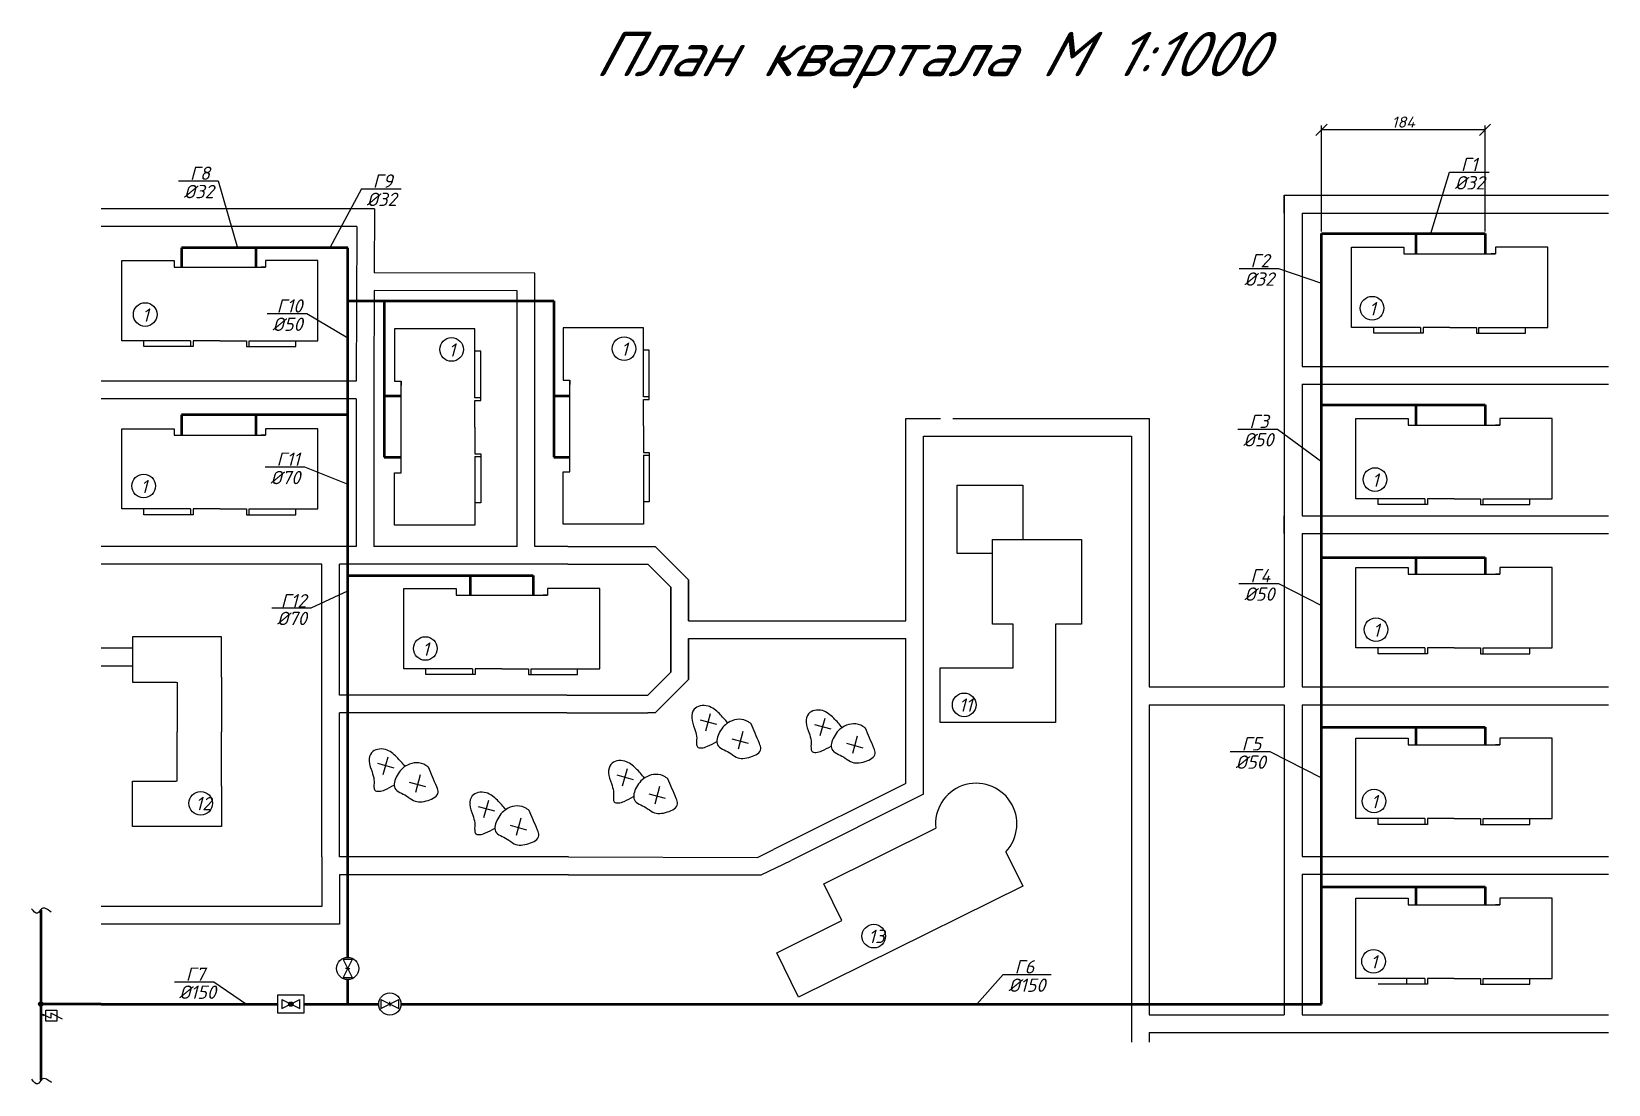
# Model space of a CAD drawing. Header units: millimetres. Extents: x -710977 to 10671, y -929782 to 89628.
# Drawn here: x 1843 to 2198.3, y 3966.8 to 4204 of the extents above; entities that cross this region are included whole.
import ezdxf

# ---------------------------------------------------------------- set-up
doc = ezdxf.new("R2010")
doc.units = ezdxf.units.MM
doc.header["$LTSCALE"] = 0.4
for name, color, linetype, lineweight in [('2', 5, 'Continuous', 50), ('5', 7, 'Continuous', 25), ('генплан', 7, 'Continuous', 25)]:
    doc.layers.add(name, color=color, linetype=linetype, lineweight=lineweight)
for name, color, linetype in [('VPORTS', 7, 'Continuous'), ('кварталыИнфо', 7, 'Continuous'), ('оси', 255, 'Continuous'), ('план', 7, 'Continuous'), ('стены', 10, 'Continuous')]:
    doc.layers.add(name, color=color, linetype=linetype)
doc.styles.add('OSNOVNOY', font='simplex.shx', dxfattribs={"oblique": 15, "height": 2.5})
doc.styles.add('группа', font='isocpeui.ttf')
doc.styles.add('текстовый', font='isocpeui.ttf', dxfattribs={"height": 5})
doc.dimstyles.new('M 5000', dxfattribs={"dimtxt": 2.5, "dimasz": 2.5, "dimexe": 1, "dimexo": 0.5, "dimgap": 0.5, "dimtad": 1, "dimtoh": 1, "dimdec": 0, "dimlfac": 5, "dimzin": 9, "dimtxsty": 'OSNOVNOY', "dimblk": 'OBLIQUE', "dimcen": 2.5, "dimclrd": 256, "dimclre": 256, "dimclrt": 256, "dimadec": 0, "dimazin": 0, "dimtfac": 1, "dimtdec": 0, "dimtmove": 1, "dimatfit": 3, "dimldrblk": 'OPEN90', "dimfxl": 1, "dimfrac": 2, "dimlwd": -1, "dimlwe": -1, "dimarcsym": 0})

msp = doc.modelspace()

# ---------------------------------------------------------------- texts
at = {"color": 7, "lineweight": 25, "style": 'текстовый', "oblique": 15}
msp.add_text('План квартала М 1:1000 ', height=10, dxfattribs=at).set_placement((1969.798, 4193.918))
at = {"lineweight": 25, "char_height": 3, "width": 14.94504, "attachment_point": 1, "style": 'группа'}
for s, insert in [('Г1', (2165.081, 4175.545)), ('Г8', (1878.699, 4173.571)), ('Г9', (1919.917, 4171.816)), ('%%C32', (1877.299, 4169.434)), ('%%C32', (2163.681, 4171.408)), ('%%C32', (1918.517, 4167.679)), ('Г2', (2117.664, 4153.855)), ('%%C32', (2116.264, 4149.719)), ('Г10', (1898.239, 4143.669)), ('1', (1867.932, 4141.617)), ('1', (2144.393, 4143.035)), ('%%C50', (1897.261, 4139.54)), ('1', (1936.977, 4133.741)), ('1', (1975.841, 4133.922)), ('Г3', (2117.417, 4117.666)), ('%%C50', (2116.017, 4113.529)), ('Г11', (1898.203, 4109.15)), ('%%C70', (1896.803, 4105.013)), ('1', (2145.05, 4104.434)), ('1', (1867.592, 4102.99)), ('Г4', (2117.648, 4082.893)), ('Г12', (1899.165, 4077.253)), ('%%C50', (2116.249, 4078.756)), ('%%C70', (1898.284, 4073.271)), ('1', (2145.274, 4070.626)), ('1', (1931.065, 4066.379)), ('11', (2051.968, 4053.749)), ('Г5', (2115.69, 4045.036)), ('%%C50', (2114.29, 4040.899)), ('12', (1879.928, 4031.565)), ('1', (2144.839, 4032.01)), ('13', (2031.59, 4001.647)), ('Г6', (2064.528, 3994.791)), ('1', (2144.729, 3995.901)), ('Г7', (1877.76, 3993.132)), ('%%C150', (2063.128, 3990.654)), ('%%C150', (1876.228, 3989.079))]:
    msp.add_mtext(s, dxfattribs=dict(at, insert=insert))

# ---------------------------------------------------------------- blocks, each defined once
blk = doc.blocks.new('_Oblique')
at = {"color": 0, "linetype": 'ByBlock', "lineweight": -2}
blk.add_line((-0.5, -0.5), (0.5, 0.5), dxfattribs=at)
blk = doc.blocks.new('*D66')
at = {"layer": 'Defpoints', "color": 0, "ltscale": 0.12, "transparency": 16777216}
for p in [(2133.68, 4181.84), (2133.68, 4158.47), (2170.52, 4158.47)]:
    blk.add_point(p, dxfattribs=at)
at = {"layer": 'кварталыИнфо', "ltscale": 0.12, "transparency": 16777216}
for p, q in [((2133.68, 4158.97), (2133.68, 4182.84)), ((2170.52, 4158.97), (2170.52, 4182.84)), ((2170.52, 4181.84), (2133.68, 4181.84))]:
    blk.add_line(p, q, dxfattribs=at)
at = {"layer": 'кварталыИнфо', "ltscale": 0.12, "transparency": 16777216, "xscale": 2.5, "yscale": 2.5, "zscale": 2.5, "rotation": 180}
blk.add_blockref('_Oblique', (2133.68, 4181.84), dxfattribs=at)
at = {"layer": 'кварталыИнфо', "ltscale": 0.12, "transparency": 16777216, "xscale": 2.5, "yscale": 2.5, "zscale": 2.5}
blk.add_blockref('_Oblique', (2170.52, 4181.84), dxfattribs=at)
at = {"layer": 'кварталыИнфо', "ltscale": 0.12, "transparency": 16777216, "insert": (2152.1, 4183.59), "char_height": 2.5, "attachment_point": 5, "style": 'OSNOVNOY'}
blk.add_mtext('184', dxfattribs=at)
blk = doc.blocks.new('_Open90')
at = {"color": 0, "linetype": 'ByBlock', "lineweight": -2}
for p, q in [((0, 0), (-1, 0)), ((-0.5, 0.5), (0, 0)), ((0, 0), (-0.5, -0.5))]:
    blk.add_line(p, q, dxfattribs=at)

# ---------------------------------------------------------------- dimensions: what is measured, and where the dimension line sits
at = {"layer": 'кварталыИнфо', "ltscale": 0.12}
dim = msp.add_aligned_dim(p1=(2170.52, 4158.47), p2=(2133.682, 4158.47), distance=-23.367, dimstyle='M 5000', dxfattribs=at)
dim.commit()
dim.dimension.update_dxf_attribs({"geometry": '*D66', "text_midpoint": (2152.101, 4183.587)})

# ---------------------------------------------------------------- hatches: boundary and pattern name
h = msp.add_hatch(color=7)
edge = h.paths.add_edge_path()
edge.add_arc((1845.096, 3984.905), 0.5, 0, 360)
h = msp.add_hatch(color=7)
edge = h.paths.add_edge_path()
edge.add_arc((1901.418, 3984.905), 0.5, 0, 360)

# ---------------------------------------------------------------- linework, layer by layer
at = {"lineweight": 25}
for p, q in [((2158.281, 4158.47), (2162.503, 4172.315)), ((2162.503, 4172.315), (2171.417, 4172.315)), ((1876.121, 4170.341), (1885.035, 4170.341)), ((1885.035, 4170.341), (1889.432, 4155.239)), ((1917.34, 4168.586), (1910.248, 4155.239)), ((1917.34, 4168.586), (1926.253, 4168.586)), ((2125.278, 4167.092), (2198.334, 4167.092)), ((2125.278, 4163.092), (2125.278, 4167.092)), ((2125.278, 4167.092), (2125.278, 4056.343)), ((1920.309, 4164.032), (1858.69, 4164.032)), ((1920.289, 4164.032), (1920.236, 4149.657)), ((2129.278, 4163.092), (2198.334, 4163.092)), ((2129.278, 4163.092), (2129.278, 4128.529)), ((1916.309, 4160.032), (1858.69, 4160.032)), ((1916.274, 4160.032), (1916.147, 4125.245)), ((2115.087, 4150.625), (2124, 4150.625)), ((2124, 4150.625), (2133.682, 4147.28)), ((1956.396, 4087.987), (1956.396, 4149.525)), ((1952.396, 4087.987), (1952.396, 4145.539)), ((1896.083, 4140.447), (1904.996, 4140.447)), ((2145.461, 4136.005), (2145.461, 4137.31)), ((2162.561, 4137.31), (2156.561, 4137.31)), ((1868.328, 4133.032), (1868.328, 4134.337)), ((1878.828, 4133.032), (1868.328, 4133.032)), ((1885.428, 4134.337), (1879.428, 4134.337)), ((1892.028, 4133.032), (1902.528, 4133.032)), ((1902.528, 4133.032), (1902.528, 4134.337)), ((2155.961, 4136.005), (2145.461, 4136.005)), ((1944.209, 4131.987), (1942.904, 4131.987)), ((1944.209, 4121.487), (1944.209, 4131.987)), ((1982.176, 4132.226), (1980.871, 4132.226)), ((1982.176, 4121.726), (1982.176, 4132.226)), ((2125.278, 4128.529), (2125.278, 4124.529)), ((2129.278, 4128.529), (2198.334, 4128.529)), ((1916.147, 4125.245), (1858.69, 4125.245)), ((2129.278, 4124.529), (2198.334, 4124.529)), ((2129.278, 4124.529), (2129.278, 4094.906)), ((1916.147, 4121.245), (1858.69, 4121.245)), ((2040.011, 4078.496), (2040.011, 4116.836)), ((2040.024, 4071.245), (2040.024, 4116.836)), ((2044.024, 4032.156), (2044.024, 4112.836)), ((2114.84, 4114.436), (2123.753, 4114.436)), ((2123.753, 4114.436), (2133.682, 4107.149)), ((1895.626, 4105.92), (1904.539, 4105.92)), ((2146.435, 4097.434), (2146.435, 4098.739)), ((2156.935, 4097.434), (2146.435, 4097.434)), ((2163.535, 4098.739), (2157.535, 4098.739)), ((1868.328, 4095.129), (1868.328, 4096.434)), ((1878.828, 4095.129), (1868.328, 4095.129)), ((1885.428, 4096.434), (1879.428, 4096.434)), ((1892.028, 4095.129), (1902.528, 4095.129)), ((1902.528, 4095.129), (1902.528, 4096.434)), ((2125.278, 4090.906), (2125.278, 4094.906)), ((2125.278, 4094.906), (2125.278, 4056.343)), ((2129.278, 4094.906), (2198.334, 4094.906)), ((2129.278, 4090.906), (2198.334, 4090.906)), ((2129.278, 4090.906), (2129.278, 4056.343)), ((1912.38, 4087.987), (1858.69, 4087.987)), ((1908.38, 4083.987), (1858.69, 4083.987)), ((2115.071, 4079.663), (2123.984, 4079.663)), ((2123.984, 4079.663), (2133.682, 4074.708)), ((1897.106, 4074.178), (1906.019, 4074.178)), ((1991.059, 4071.245), (2040.024, 4071.245)), ((1885.787, 4067.612), (1865.713, 4067.612)), ((1865.713, 4067.612), (1865.713, 4057.414)), ((1885.787, 4058.525), (1885.787, 4067.612)), ((1991.059, 4067.245), (2040.024, 4067.245)), ((2040.024, 4034.628), (2040.024, 4067.245)), ((2146.435, 4063.819), (2146.435, 4065.124)), ((2163.535, 4065.124), (2157.535, 4065.124)), ((2156.935, 4063.819), (2146.435, 4063.819)), ((2094.851, 4056.343), (2125.278, 4056.343)), ((2129.278, 4056.343), (2198.334, 4056.343)), ((2094.851, 4052.343), (2125.278, 4052.343)), ((2125.278, 4052.343), (2125.278, 3982.475)), ((2129.278, 4052.343), (2198.334, 4052.343)), ((2129.278, 4052.343), (2129.278, 4018.161)), ((2023.18, 4046.825), (2019.5, 4047.843)), ((2020.715, 4045.41), (2021.803, 4049.345)), ((2028.053, 4041.411), (2029.141, 4045.346)), ((2030.354, 4042.571), (2026.674, 4043.589)), ((2113.113, 4041.806), (2122.026, 4041.806)), ((2122.026, 4041.806), (2133.682, 4035.877)), ((2040.024, 4034.628), (2010.173, 4019.702)), ((2044.024, 4032.156), (2014.173, 4017.23)), ((2024.445, 4026.838), (2010.173, 4019.702)), ((2146.435, 4025.387), (2146.435, 4026.692)), ((2163.535, 4026.692), (2157.535, 4026.692)), ((2156.935, 4025.387), (2146.435, 4025.387)), ((2006.605, 4017.919), (2010.173, 4019.702)), ((2007.395, 4014.053), (2014.173, 4017.23)), ((2129.278, 4018.161), (2198.334, 4018.161)), ((2129.278, 4014.161), (2198.334, 4014.161)), ((2129.278, 4014.161), (2129.278, 3982.475)), ((2061.951, 3991.561), (2055.999, 3984.905)), ((2061.951, 3991.561), (2072.739, 3991.561)), ((1875.183, 3989.902), (1884.096, 3989.902)), ((1884.096, 3989.902), (1891.461, 3984.905))]:
    msp.add_line(p, q, dxfattribs=at)
at = {"linetype": 'ByBlock'}
msp.add_line((1920.147, 4125.245), (1920.147, 4121.245), dxfattribs=at)
for p, q in [((2040.024, 4116.836), (2047.821, 4116.836)), ((2050.586, 4116.836), (2094.851, 4116.836)), ((2094.851, 4116.836), (2094.851, 4056.343)), ((2044.024, 4112.836), (2090.851, 4112.836)), ((2090.851, 4112.836), (2090.851, 3976.336)), ((1916.147, 4087.987), (1912.38, 4087.987)), ((1952.396, 4087.987), (1920.147, 4087.987)), ((1963.871, 4087.987), (1956.396, 4087.987)), ((1908.38, 4018.053), (1908.38, 4083.987)), ((1912.38, 4054.503), (1912.38, 4083.987)), ((1963.871, 4083.987), (1912.38, 4083.987)), ((1963.647, 4054.503), (1912.38, 4054.503)), ((2094.851, 4052.343), (2094.851, 3991.468)), ((1912.38, 4018.053), (1912.38, 4050.503)), ((1963.647, 4050.503), (1912.38, 4050.503)), ((1908.38, 4018.053), (1908.38, 4006.91)), ((1964.028, 4018.053), (1912.38, 4018.053)), ((1964.028, 4014.053), (1912.38, 4014.053)), ((1912.38, 4014.053), (1912.38, 4002.91)), ((2094.851, 4012.039), (2094.851, 3982.475)), ((1908.38, 4006.91), (1858.69, 4006.91)), ((1912.38, 4002.91), (1858.69, 4002.91)), ((2094.851, 3982.475), (2125.278, 3982.475)), ((2129.278, 3982.475), (2198.334, 3982.475)), ((2094.851, 3978.475), (2094.851, 3976.336)), ((2094.851, 3978.475), (2198.334, 3978.475))]:
    msp.add_line(p, q)
at = {"color": 7}
for p, q in [((1915.243, 3994.917), (1913.236, 3990.92)), ((1913.243, 3994.92), (1915.236, 3990.917)), ((1915.243, 3994.917), (1913.243, 3994.92)), ((1913.236, 3990.92), (1915.236, 3990.917)), ((1914.239, 3992.919), (1913.739, 3992.919)), ((1914.239, 3992.919), (1914.739, 3992.918)), ((1898.418, 3986.905), (1898.418, 3982.905)), ((1904.418, 3986.905), (1898.418, 3986.905)), ((1904.418, 3982.905), (1904.418, 3986.905)), ((1844.596, 3984.905), (1845.596, 3984.905)), ((1845.096, 3984.905), (1845.096, 3985.405)), ((1845.096, 3984.905), (1845.096, 3984.405)), ((1846.192, 3981.045), (1846.192, 3983.545)), ((1846.192, 3983.545), (1848.692, 3983.545)), ((1899.418, 3985.905), (1903.418, 3983.905)), ((1899.418, 3983.905), (1903.418, 3985.905)), ((1899.418, 3985.905), (1899.418, 3983.905)), ((1903.418, 3983.905), (1903.418, 3985.905)), ((1921.738, 3983.905), (1925.738, 3985.905)), ((1921.738, 3985.905), (1921.738, 3983.905)), ((1921.738, 3985.905), (1925.738, 3983.905)), ((1923.738, 3984.905), (1923.738, 3985.405)), ((1923.738, 3984.905), (1923.738, 3984.405)), ((1925.738, 3983.905), (1925.738, 3985.905)), ((1845.444, 3982.516), (1845.7, 3982.261)), ((1845.444, 3982.516), (1845.806, 3982.516)), ((1847.362, 3981.708), (1845.444, 3982.516)), ((1848.692, 3981.045), (1846.192, 3981.045)), ((1847.362, 3982.846), (1847.362, 3981.708)), ((1849.976, 3981.481), (1847.362, 3982.846)), ((1898.418, 3982.905), (1904.418, 3982.905))]:
    msp.add_line(p, q, dxfattribs=at)
at = {"lineweight": 25}
for points in [[(2155.961, 4137.31), (2140.466, 4137.31), (2140.466, 4155.4), (2152.256, 4155.4), (2152.256, 4153.9), (2172.866, 4153.9)], [(1878.828, 4134.337), (1863.333, 4134.337), (1863.333, 4152.427), (1875.123, 4152.427), (1875.123, 4150.927), (1895.733, 4150.927)], [(1893.678, 4134.337), (1907.523, 4134.337), (1907.523, 4152.427), (1895.733, 4152.427), (1895.733, 4150.927), (1894.759, 4150.927)], [(1942.904, 4123.137), (1942.904, 4136.982), (1924.814, 4136.982), (1924.814, 4125.192), (1926.314, 4125.192), (1926.314, 4124.217)], [(1980.871, 4123.376), (1980.871, 4137.221), (1962.781, 4137.221), (1962.781, 4125.431), (1964.281, 4125.431), (1964.281, 4124.457)], [(2155.961, 4137.31), (2155.211, 4137.31)], [(2155.961, 4137.31), (2155.961, 4136.005)], [(2156.561, 4137.31), (2156.561, 4136.005)], [(2162.561, 4137.31), (2168.561, 4137.31)], [(1878.828, 4134.337), (1878.078, 4134.337)], [(1878.828, 4134.337), (1878.828, 4133.032)], [(1879.428, 4133.032), (1878.828, 4133.032)], [(1879.428, 4134.337), (1879.428, 4133.032)], [(1885.428, 4134.337), (1891.428, 4134.337)], [(1891.428, 4134.337), (1891.428, 4133.332), (1891.428, 4133.032), (1892.028, 4133.032), (1892.028, 4134.337)], [(1892.028, 4134.337), (1902.528, 4134.337)], [(2156.561, 4136.005), (2155.961, 4136.005)], [(1942.904, 4121.487), (1942.904, 4131.987)], [(1980.871, 4121.726), (1980.871, 4132.226)], [(1980.871, 4108.526), (1980.871, 4093.031), (1962.781, 4093.031), (1962.781, 4104.821), (1964.281, 4104.821), (1964.281, 4125.431)], [(1942.904, 4120.887), (1943.909, 4120.887), (1944.209, 4120.887), (1944.209, 4121.487), (1942.904, 4121.487)], [(1942.904, 4114.887), (1942.904, 4120.887)], [(1980.871, 4121.126), (1981.876, 4121.126), (1982.176, 4121.126), (1982.176, 4121.726), (1980.871, 4121.726)], [(1980.871, 4115.126), (1980.871, 4121.126)], [(2156.935, 4098.739), (2141.44, 4098.739), (2141.44, 4116.829), (2153.23, 4116.829), (2153.23, 4115.329), (2173.84, 4115.329)], [(1878.828, 4096.434), (1863.333, 4096.434), (1863.333, 4114.524), (1875.123, 4114.524), (1875.123, 4113.024), (1895.733, 4113.024)], [(1893.678, 4096.434), (1907.523, 4096.434), (1907.523, 4114.524), (1895.733, 4114.524), (1895.733, 4113.024), (1894.759, 4113.024)], [(2059.569, 4086.418), (2051.6, 4086.418), (2051.6, 4101.76), (2066.373, 4101.76), (2066.373, 4089.525)], [(2156.935, 4098.739), (2156.185, 4098.739)], [(2156.935, 4098.739), (2156.935, 4097.434)], [(2157.535, 4097.434), (2156.935, 4097.434)], [(2157.535, 4098.739), (2157.535, 4097.434)], [(2163.535, 4098.739), (2169.535, 4098.739)], [(1878.828, 4096.434), (1878.078, 4096.434)], [(1878.828, 4096.434), (1878.828, 4095.129)], [(1879.428, 4095.129), (1878.828, 4095.129)], [(1879.428, 4096.434), (1879.428, 4095.129)], [(1885.428, 4096.434), (1891.428, 4096.434)], [(1891.428, 4096.434), (1891.428, 4095.429), (1891.428, 4095.129), (1892.028, 4095.129), (1892.028, 4096.434)], [(1892.028, 4096.434), (1902.528, 4096.434)], [(2064.196, 4070.493), (2059.569, 4070.493), (2059.569, 4089.525), (2079.59, 4089.525), (2079.59, 4070.493), (2073.765, 4070.493)], [(2156.935, 4065.124), (2141.44, 4065.124), (2141.44, 4083.214), (2153.23, 4083.214), (2153.23, 4081.714), (2173.84, 4081.714)], [(2073.765, 4070.493), (2073.765, 4048.319), (2062.491, 4048.319)], [(2064.196, 4060.61), (2064.196, 4070.493)], [(2156.935, 4065.124), (2156.185, 4065.124)], [(2156.935, 4065.124), (2156.935, 4063.819)], [(2157.535, 4065.124), (2157.535, 4063.819)], [(2163.535, 4065.124), (2169.535, 4065.124)], [(2157.535, 4063.819), (2156.935, 4063.819)], [(2073.765, 4060.61), (2073.765, 4048.319), (2047.74, 4048.319), (2047.74, 4060.61), (2064.196, 4060.61)], [(2156.935, 4026.692), (2141.44, 4026.692), (2141.44, 4044.782), (2153.23, 4044.782), (2153.23, 4043.282), (2173.84, 4043.282)], [(2156.935, 4026.692), (2156.185, 4026.692)], [(2156.935, 4026.692), (2156.935, 4025.387)], [(2157.535, 4026.692), (2157.535, 4025.387)], [(2163.535, 4026.692), (2169.535, 4026.692)], [(2025.616, 4003.692), (2021.503, 4011.995), (2046.751, 4024.501)], [(2157.535, 4025.387), (2156.935, 4025.387)], [(2062.525, 4019.18), (2066.335, 4011.488), (2030.537, 3993.757)], [(2156.935, 3990.672), (2141.44, 3990.672), (2141.44, 4008.762), (2153.23, 4008.762), (2153.23, 4007.262), (2173.84, 4007.262)], [(2030.537, 3993.757), (2015.837, 3986.476), (2010.916, 3996.411), (2025.616, 4003.692)]]:
    msp.add_lwpolyline(points, dxfattribs=at)
for centre in [(2145.065, 4141.658), (2145.065, 4141.658), (1868.604, 4140.24), (1868.604, 4140.24), (1937.649, 4132.364), (1937.649, 4132.364), (1976.514, 4132.545), (1976.514, 4132.545), (1868.265, 4101.613), (1868.265, 4101.613), (2145.722, 4103.057), (2145.722, 4103.057), (2145.946, 4069.249), (2145.946, 4069.249), (1931.737, 4065.002), (1931.737, 4065.002), (2053.154, 4052.308), (2053.154, 4052.308), (2145.511, 4030.633), (2145.511, 4030.633), (2032.776, 4000.205), (2032.776, 4000.205), (2145.402, 3994.524), (2145.402, 3994.524)]:
    msp.add_circle(centre, 2.664, dxfattribs=at)
at = {"color": 7}
for centre, radius in [((1914.239, 3992.919), 2.5), ((1923.738, 3984.905), 2.5), ((1845.096, 3984.905), 0.5), ((1901.418, 3984.905), 0.5)]:
    msp.add_circle(centre, radius, dxfattribs=at)
at = {"lineweight": 25}
msp.add_arc((2055.864, 4025.475), 9.165, 316.6171, 186.10024, dxfattribs=at)
for points in [[(2025.642, 4047.193), (2023.765, 4049.3), (2021.219, 4051), (2019.422, 4051.044), (2018.08, 4050.284), (2017.557, 4048.391), (2018.191, 4045.947), (2018.638, 4044.221), (2018.638, 4042.538), (2018.817, 4041.847), (2019.734, 4041.593), (2021.068, 4041.939), (2023.206, 4043.013)], [(2030.905, 4047.039), (2032.795, 4042.57), (2033.105, 4041.376), (2030.83, 4039.55), (2027.55, 4039.519), (2025.939, 4040.566), (2023.361, 4042.29), (2023.831, 4045.121), (2026.174, 4047.506), (2028.193, 4048.029), (2030.34, 4047.436), (2030.905, 4047.039)]]:
    msp.add_spline(points, degree=3, dxfattribs=at)
at = {"layer": '2', "linetype": 'ByBlock'}
for p, q in [((2133.682, 3984.905), (2133.682, 4158.47)), ((2133.682, 4158.47), (2170.52, 4158.47)), ((2154.943, 4158.47), (2154.943, 4153.9)), ((2170.52, 4158.47), (2170.52, 4153.9)), ((1914.239, 4155.239), (1876.756, 4155.239)), ((1876.756, 4155.239), (1876.756, 4150.927)), ((1893.507, 4155.239), (1893.507, 4150.927)), ((1914.239, 3995.419), (1914.239, 4155.239)), ((1914.239, 4143.296), (1960.667, 4143.296)), ((1922.44, 4143.296), (1922.44, 4108.089)), ((1960.667, 4143.296), (1960.667, 4108.089)), ((1922.44, 4121.944), (1926.314, 4121.944)), ((1960.667, 4121.944), (1964.281, 4121.944)), ((2133.682, 4119.893), (2170.52, 4119.893)), ((2154.943, 4119.893), (2154.943, 4115.329)), ((2170.52, 4119.893), (2170.52, 4115.329)), ((1914.239, 4117.662), (1876.756, 4117.662)), ((1876.756, 4117.662), (1876.756, 4113.024)), ((1893.507, 4117.662), (1893.507, 4113.024)), ((1922.44, 4108.089), (1926.314, 4108.089)), ((1960.667, 4108.089), (1964.281, 4108.089)), ((2133.682, 4085.528), (2170.52, 4085.528)), ((2154.943, 4085.528), (2154.943, 4081.714)), ((2170.52, 4085.528), (2170.52, 4081.714)), ((1914.239, 4081.462), (1956.017, 4081.462)), ((1941.821, 4081.462), (1941.821, 4077.01)), ((1956.017, 4081.462), (1956.017, 4077.01)), ((2133.682, 4047.302), (2170.52, 4047.302)), ((2154.943, 4047.302), (2154.943, 4043.282)), ((2170.52, 4047.302), (2170.52, 4043.282)), ((2133.682, 4011.316), (2170.52, 4011.316)), ((2154.943, 4011.316), (2154.943, 4007.262)), ((2170.52, 4011.316), (2170.52, 4007.262)), ((1914.239, 3984.905), (1914.239, 3990.419)), ((1858.69, 3984.905), (1898.418, 3984.905)), ((1904.418, 3984.905), (1914.239, 3984.905)), ((1914.239, 3984.905), (1921.238, 3984.905)), ((1926.238, 3984.905), (2133.682, 3984.905))]:
    msp.add_line(p, q, dxfattribs=at)
at = {"layer": '2'}
for p, q in [((1845.096, 4006.1), (1845.096, 3967.739)), ((1858.69, 3984.905), (1845.096, 3984.905))]:
    msp.add_line(p, q, dxfattribs=at)
at = {"layer": '5'}
for points in [[(1847.434, 4005.632), (1845.277, 4006.385), (1844.313, 4005.359), (1842.995, 4006.382)], [(1847.487, 3967.214), (1845.33, 3967.967), (1844.367, 3966.941), (1843.048, 3967.964)]]:
    msp.add_spline(points, degree=3, dxfattribs=at)
at = {"layer": 'VPORTS'}
for p, q in [((1904.996, 4140.447), (1914.239, 4135.006)), ((1904.539, 4105.92), (1914.239, 4102.004)), ((1906.019, 4074.178), (1914.239, 4077.998)), ((1848.692, 3983.545), (1848.692, 3981.045))]:
    msp.add_line(p, q, dxfattribs=at)
at = {"layer": 'генплан'}
for points in [[(2170.811, 4137.31), (2184.656, 4137.31), (2184.656, 4155.4), (2172.866, 4155.4), (2172.866, 4153.9), (2171.891, 4153.9)], [(2169.161, 4137.31), (2179.661, 4137.31)], [(1942.904, 4108.287), (1942.904, 4092.792), (1924.814, 4092.792), (1924.814, 4104.582), (1926.314, 4104.582), (1926.314, 4125.192)], [(2171.785, 4098.739), (2185.63, 4098.739), (2185.63, 4116.829), (2173.84, 4116.829), (2173.84, 4115.329), (2172.866, 4115.329)], [(1942.904, 4108.287), (1942.904, 4107.537)], [(1980.871, 4108.526), (1980.871, 4107.776)], [(2170.135, 4098.739), (2180.635, 4098.739)], [(2171.785, 4065.124), (2185.63, 4065.124), (2185.63, 4083.214), (2173.84, 4083.214), (2173.84, 4081.714), (2172.866, 4081.714)], [(1942.352, 4060.42), (1926.857, 4060.42), (1926.857, 4078.51), (1938.647, 4078.51), (1938.647, 4077.01), (1959.257, 4077.01)], [(1957.202, 4060.42), (1971.047, 4060.42), (1971.047, 4078.51), (1959.257, 4078.51), (1959.257, 4077.01), (1958.283, 4077.01)], [(2170.135, 4065.124), (2180.635, 4065.124)], [(1942.352, 4060.42), (1941.602, 4060.42)], [(1948.952, 4060.42), (1954.952, 4060.42)], [(1955.552, 4060.42), (1966.052, 4060.42)], [(2171.785, 4026.692), (2185.63, 4026.692), (2185.63, 4044.782), (2173.84, 4044.782), (2173.84, 4043.282), (2172.866, 4043.282)], [(2170.135, 4026.692), (2180.635, 4026.692)], [(2171.785, 3990.672), (2185.63, 3990.672), (2185.63, 4008.762), (2173.84, 4008.762), (2173.84, 4007.262), (2172.866, 4007.262)], [(2156.935, 3990.672), (2156.185, 3990.672)], [(2163.535, 3990.672), (2169.535, 3990.672)], [(2170.135, 3990.672), (2180.635, 3990.672)]]:
    msp.add_lwpolyline(points, dxfattribs=at)
at = {"layer": 'оси'}
for p, q in [((1956.396, 4149.525), (1920.236, 4149.657)), ((1920.222, 4145.657), (1920.147, 4125.23)), ((1952.396, 4145.539), (1920.222, 4145.657)), ((2179.661, 4136.005), (2179.661, 4137.31)), ((2169.161, 4136.005), (2179.661, 4136.005)), ((1916.147, 4121.245), (1916.147, 4087.987)), ((1920.147, 4121.245), (1920.147, 4087.987)), ((1942.904, 4114.887), (1942.904, 4108.887)), ((1980.871, 4115.126), (1980.871, 4109.126)), ((1944.209, 4108.287), (1944.209, 4097.787)), ((1982.176, 4108.526), (1982.176, 4098.026)), ((1944.209, 4097.787), (1942.904, 4097.787)), ((1982.176, 4098.026), (1980.871, 4098.026)), ((2170.135, 4097.434), (2180.635, 4097.434)), ((2180.635, 4097.434), (2180.635, 4098.739)), ((1963.871, 4087.987), (1981.866, 4087.987)), ((1981.866, 4087.987), (1983.52, 4087.991)), ((1983.52, 4087.991), (1984.695, 4086.816)), ((1984.695, 4086.816), (1991.059, 4080.452)), ((1963.871, 4083.987), (1981.866, 4083.987)), ((1981.866, 4083.987), (1987.071, 4078.783)), ((1991.059, 4071.245), (1991.059, 4080.452)), ((1991.059, 4080.452), (1991.059, 4071.245)), ((1987.071, 4059.707), (1987.071, 4078.783)), ((1987.071, 4078.783), (1987.071, 4059.707)), ((1991.059, 4058.038), (1991.059, 4067.245)), ((1991.059, 4067.245), (1991.059, 4058.038)), ((2180.635, 4063.819), (2180.635, 4065.124)), ((1865.713, 4065.047), (1858.69, 4065.047)), ((2170.135, 4063.819), (2180.635, 4063.819)), ((1865.713, 4061.047), (1858.69, 4061.047)), ((1885.787, 4058.525), (1885.777, 4046.258)), ((1931.852, 4059.115), (1931.852, 4060.42)), ((1942.352, 4059.115), (1931.852, 4059.115)), ((1948.952, 4060.42), (1942.952, 4060.42)), ((1955.552, 4059.115), (1966.052, 4059.115)), ((1966.052, 4059.115), (1966.052, 4060.42)), ((1981.866, 4054.503), (1987.071, 4059.707)), ((1984.695, 4051.674), (1991.059, 4058.038)), ((1865.713, 4057.414), (1875.671, 4057.414)), ((1875.784, 4057.414), (1875.784, 4053.53)), ((1963.647, 4054.503), (1981.866, 4054.503)), ((1875.784, 4053.53), (1875.784, 4046.258)), ((1984.695, 4051.674), (1983.523, 4050.503)), ((1963.647, 4050.503), (1981.866, 4050.503)), ((1983.523, 4050.503), (1981.866, 4050.503)), ((1875.784, 4038.986), (1875.784, 4046.258)), ((1885.787, 4033.991), (1885.777, 4046.258)), ((1875.784, 4035.102), (1875.784, 4038.986)), ((1865.713, 4024.903), (1865.713, 4035.102)), ((1865.713, 4035.102), (1875.671, 4035.102)), ((1885.787, 4033.991), (1885.787, 4024.903)), ((2180.635, 4025.387), (2180.635, 4026.692)), ((1885.787, 4024.903), (1865.713, 4024.903)), ((2170.135, 4025.387), (2180.635, 4025.387)), ((1964.028, 4018.053), (2006.605, 4017.919)), ((1964.028, 4014.053), (2007.395, 4014.053)), ((2152.936, 3989.367), (2152.936, 3990.672)), ((2163.535, 3990.672), (2157.535, 3990.672)), ((2180.635, 3989.367), (2180.635, 3990.672)), ((2156.935, 3989.367), (2146.435, 3989.367)), ((2170.135, 3989.367), (2180.635, 3989.367))]:
    msp.add_line(p, q, dxfattribs=at)
for points in [[(1942.904, 4108.887), (1944.209, 4108.887)], [(1942.904, 4108.287), (1944.209, 4108.287)], [(1944.209, 4108.887), (1944.209, 4108.287)], [(1980.871, 4109.126), (1982.176, 4109.126)], [(1980.871, 4108.526), (1982.176, 4108.526)], [(1982.176, 4109.126), (1982.176, 4108.526)], [(1942.352, 4060.42), (1942.352, 4059.115)], [(1942.952, 4059.115), (1942.352, 4059.115)], [(1942.952, 4060.42), (1942.952, 4059.115)], [(2156.935, 3990.672), (2156.935, 3989.367)], [(2157.535, 3990.672), (2157.535, 3989.367)], [(2157.535, 3989.367), (2156.935, 3989.367)]]:
    msp.add_lwpolyline(points, dxfattribs=at)
msp.add_circle((1881.114, 4030.124), 2.664, dxfattribs=at)
msp.add_circle((1881.114, 4030.124), 2.664, dxfattribs=at)
at = {"layer": 'план', "color": 0}
for p, q in [((1997.4, 4047.85), (1993.72, 4048.868)), ((1994.936, 4046.435), (1996.024, 4050.37)), ((2004.575, 4043.596), (2000.895, 4044.614)), ((2002.274, 4042.437), (2003.362, 4046.371)), ((1922.238, 4036.647), (1923.326, 4040.582)), ((1924.703, 4038.062), (1921.023, 4039.08)), ((1976.183, 4034.035), (1977.271, 4037.969)), ((1931.877, 4033.808), (1928.197, 4034.825)), ((1929.576, 4032.648), (1930.664, 4036.583)), ((1978.659, 4035.422), (1974.979, 4036.44)), ((1983.521, 4030.036), (1984.609, 4033.97)), ((1944.927, 4026.914), (1946.015, 4030.849)), ((1985.823, 4031.195), (1982.143, 4032.213)), ((1947.392, 4028.329), (1943.712, 4029.347)), ((1952.265, 4022.916), (1953.353, 4026.85)), ((1954.566, 4024.075), (1950.886, 4025.093))]:
    msp.add_line(p, q, dxfattribs=at)
for points in [[(1999.863, 4048.218), (1997.986, 4050.325), (1995.44, 4052.025), (1993.643, 4052.069), (1992.301, 4051.309), (1991.778, 4049.416), (1992.411, 4046.972), (1992.859, 4045.246), (1992.859, 4043.563), (1993.038, 4042.872), (1993.955, 4042.618), (1995.289, 4042.964), (1997.427, 4044.038)], [(2005.126, 4048.064), (2007.016, 4043.595), (2007.325, 4042.401), (2005.05, 4040.576), (2001.77, 4040.544), (2000.16, 4041.591), (1997.582, 4043.315), (1998.052, 4046.146), (2000.395, 4048.531), (2002.414, 4049.055), (2004.561, 4048.461), (2005.126, 4048.064)], [(1927.165, 4038.43), (1925.288, 4040.536), (1922.742, 4042.237), (1920.945, 4042.281), (1919.603, 4041.52), (1919.08, 4039.627), (1919.714, 4037.183), (1920.161, 4035.458), (1920.161, 4033.775), (1920.34, 4033.084), (1921.257, 4032.83), (1922.591, 4033.176), (1924.729, 4034.25)], [(1932.428, 4038.276), (1934.318, 4033.806), (1934.628, 4032.613), (1932.352, 4030.787), (1929.072, 4030.756), (1927.462, 4031.803), (1924.884, 4033.527), (1925.354, 4036.358), (1927.697, 4038.743), (1929.716, 4039.266), (1931.863, 4038.673), (1932.428, 4038.276)], [(1981.11, 4035.817), (1979.233, 4037.924), (1976.688, 4039.624), (1974.89, 4039.668), (1973.549, 4038.908), (1973.025, 4037.015), (1973.659, 4034.571), (1974.107, 4032.845), (1974.106, 4031.162), (1974.286, 4030.471), (1975.202, 4030.217), (1976.536, 4030.564), (1978.674, 4031.638)], [(1986.373, 4035.663), (1988.263, 4031.194), (1988.573, 4030), (1986.298, 4028.175), (1983.018, 4028.143), (1981.407, 4029.19), (1978.829, 4030.914), (1979.299, 4033.745), (1981.643, 4036.13), (1983.662, 4036.654), (1985.809, 4036.06), (1986.373, 4035.663)], [(1949.854, 4028.697), (1947.977, 4030.804), (1945.431, 4032.504), (1943.634, 4032.548), (1942.292, 4031.788), (1941.769, 4029.895), (1942.403, 4027.451), (1942.85, 4025.725), (1942.85, 4024.042), (1943.029, 4023.351), (1943.946, 4023.097), (1945.28, 4023.443), (1947.418, 4024.517)], [(1955.117, 4028.543), (1957.007, 4024.074), (1957.317, 4022.88), (1955.042, 4021.054), (1951.761, 4021.023), (1950.151, 4022.07), (1947.573, 4023.794), (1948.043, 4026.625), (1950.386, 4029.01), (1952.405, 4029.534), (1954.552, 4028.94), (1955.117, 4028.543)]]:
    msp.add_spline(points, degree=3, dxfattribs=at)
at = {"layer": 'стены'}
for points in [[(2168.561, 4137.31), (2168.561, 4136.305), (2168.561, 4136.005), (2169.161, 4136.005), (2169.161, 4137.31)], [(2169.535, 4098.739), (2169.535, 4097.734), (2169.535, 4097.434), (2170.135, 4097.434), (2170.135, 4098.739)], [(2169.535, 4065.124), (2169.535, 4064.119), (2169.535, 4063.819), (2170.135, 4063.819), (2170.135, 4065.124)], [(1954.952, 4060.42), (1954.952, 4059.415), (1954.952, 4059.115), (1955.552, 4059.115), (1955.552, 4060.42)], [(2169.535, 4026.692), (2169.535, 4025.687), (2169.535, 4025.387), (2170.135, 4025.387), (2170.135, 4026.692)], [(2169.535, 3990.672), (2169.535, 3989.667), (2169.535, 3989.367), (2170.135, 3989.367), (2170.135, 3990.672)]]:
    msp.add_lwpolyline(points, dxfattribs=at)

msp.set_redraw_order([(e.dxf.handle, doc.entitydb.next_handle()) for e in msp.query("TEXT MTEXT ATTDEF DIMENSION ARC_DIMENSION")])  # texts and dimensions are drawn at this point

doc.saveas('drawing.dxf')
